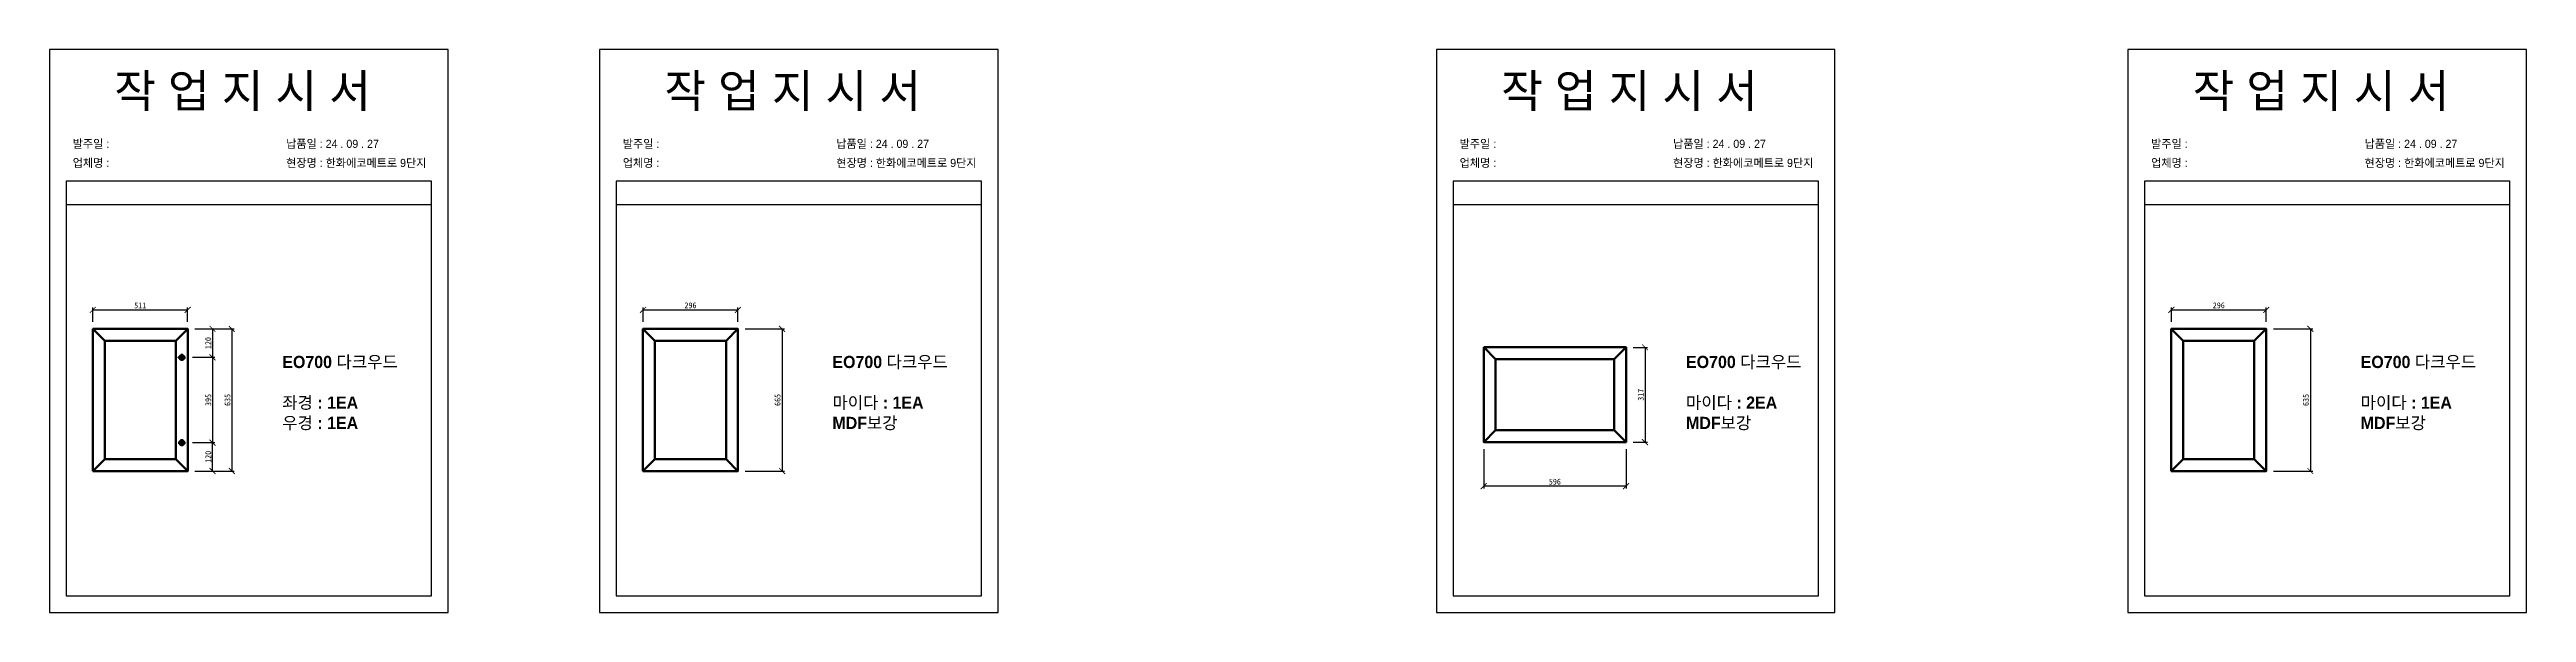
# Model space of a CAD drawing. Header units: millimetres. Extents: x -44117 to 256353, y -2095463 to 65325.
# Drawn here: x 25598 to 36040, y -22897 to -20521 of the extents above; entities that cross this region are included whole.
import ezdxf

# ---------------------------------------------------------------- set-up
doc = ezdxf.new("R2010")
doc.units = ezdxf.units.MM
doc.header["$LTSCALE"] = 10
doc.layers.add('Layer1', color=7, linetype='Continuous', lineweight=70)
doc.dimstyles.new('ISO-25', dxfattribs={"dimtxt": 2.5, "dimasz": 2.5, "dimexe": 1, "dimexo": 1, "dimtad": 1, "dimtxsty": 'Standard', "dimblk": 'ARCHTICK', "dimcen": 2.5, "dimadec": 0, "dimazin": 0, "dimtfac": 1, "dimtmove": 0, "dimatfit": 3, "dimfxl": 0, "dimarcsym": 0})

msp = doc.modelspace()

# ---------------------------------------------------------------- texts
at = {"attachment_point": 1}
for s, heights, insert, char_height in [('{\\fGulim|b0|i0|c129|p50;작 업 지 시 서}', [-155.84554], (25870.59274, -20625.2255), 140), ('{\\fGulim|b0|i0|c129|p50;작 업 지 시 서}', [-155.84554], (28189.81585, -20625.2255), 140), ('{\\fGulim|b0|i0|c129|p50;작 업 지 시 서}', [-155.84554], (31717.64015, -20625.2255), 140), ('{\\fGulim|b0|i0|c129|p50;작 업 지 시 서}', [-155.84554], (34632.86526, -20625.2255), 140), ('{\\fGulim|b0|i0|c129|p50;업체명 : }', [-38.2735], (25695.38338, -20982.6021), 34.3), ('{\\fGulim|b0|i0|c129|p50;발주일 :}', [-38.18216], (25695.38338, -20901.94593), 34.3), ('{\\fGulim|b0|i0|c129|p50;현장명 : 한화에코메트로 9단지}', [-38.31917], (26595.36136, -20982.6021), 34.3), ('{\\fGulim|b0|i0|c129|p50;납품일 : 24 . 09 . 27}', [-37.67976], (26595.36136, -20901.94593), 34.3), ('{\\fGulim|b0|i0|c129|p50;업체명 : }', [-38.2735], (28014.6065, -20982.6021), 34.3), ('{\\fGulim|b0|i0|c129|p50;발주일 :}', [-38.18216], (28014.6065, -20901.94593), 34.3), ('{\\fGulim|b0|i0|c129|p50;현장명 : 한화에코메트로 9단지}', [-38.31917], (28914.58448, -20982.6021), 34.3), ('{\\fGulim|b0|i0|c129|p50;납품일 : 24 . 09 . 27}', [-37.67976], (28914.58448, -20901.94593), 34.3), ('{\\fGulim|b0|i0|c129|p50;업체명 : }', [-38.2735], (31542.4308, -20982.6021), 34.3), ('{\\fGulim|b0|i0|c129|p50;발주일 :}', [-38.18216], (31542.4308, -20901.94593), 34.3), ('{\\fGulim|b0|i0|c129|p50;현장명 : 한화에코메트로 9단지}', [-38.31917], (32442.40878, -20982.6021), 34.3), ('{\\fGulim|b0|i0|c129|p50;납품일 : 24 . 09 . 27}', [-37.67976], (32442.40878, -20901.94593), 34.3), ('{\\fGulim|b0|i0|c129|p50;업체명 : }', [-38.2735], (34457.6559, -20982.6021), 34.3), ('{\\fGulim|b0|i0|c129|p50;발주일 :}', [-38.18216], (34457.6559, -20901.94593), 34.3), ('{\\fGulim|b0|i0|c129|p50;현장명 : 한화에코메트로 9단지}', [-38.31917], (35357.63389, -20982.6021), 34.3), ('{\\fGulim|b0|i0|c129|p50;납품일 : 24 . 09 . 27}', [-37.67976], (35357.63389, -20901.94593), 34.3), ('{\\fGulim|b1|i0|c129|p50;EO700 다크우드\\P\\P좌경 : 1EA\\P우경 : 1EA}', [-319.18056], (26579.04258, -21813.96626), 51.45), ('{\\fGulim|b1|i0|c129|p50;EO700 다크우드\\P\\P마이다 : 1EA\\PMDF보강}', [-319.18056], (28898.2657, -21813.96626), 51.45), ('{\\fGulim|b1|i0|c129|p50;EO700 다크우드\\P\\P마이다 : 2EA\\PMDF보강}', [-319.18056], (32497.00831, -21813.96626), 51.45), ('{\\fGulim|b1|i0|c129|p50;EO700 다크우드\\P\\P마이다 : 1EA\\PMDF보강}', [-319.18056], (35341.3151, -21813.96626), 51.45)]:
    msp.add_mtext_dynamic_manual_height_columns(s, width=3307.3198183, gutter_width=12.5, heights=heights, dxfattribs=dict(at, insert=insert, char_height=char_height))

# ---------------------------------------------------------------- blocks, each defined once
blk = doc.blocks.new('_ArchTick')
at = {"color": 0, "linetype": 'ByBlock', "const_width": 0.15}
blk.add_lwpolyline([(-0.5, -0.5), (0.5, 0.5)], dxfattribs=at)
blk = doc.blocks.new('*D650')
at = {"color": 0, "lineweight": -2}
for p, q in [((25780, -21670), (25780, -21610)), ((26180, -21670), (26180, -21610)), ((25780, -21620), (26180, -21620))]:
    blk.add_line(p, q, dxfattribs=at)
at = {"layer": 'Defpoints', "color": 0}
for p in [(25780, -21700), (26180, -21620), (26180, -21700)]:
    blk.add_point(p, dxfattribs=at)
at = {"color": 0, "lineweight": -2, "xscale": 25, "yscale": 25, "zscale": 25, "rotation": 180}
blk.add_blockref('_ArchTick', (25780, -21620), dxfattribs=at)
at = {"color": 0, "lineweight": -2, "xscale": 25, "yscale": 25, "zscale": 25}
blk.add_blockref('_ArchTick', (26180, -21620), dxfattribs=at)
at = {"color": 0, "insert": (25980, -21601), "char_height": 25, "attachment_point": 5}
blk.add_mtext('511', dxfattribs=at)
blk = doc.blocks.new('*D651')
at = {"color": 0, "lineweight": -2}
for p, q in [((26200, -22180), (26295, -22180)), ((26285, -22300), (26285, -22180)), ((26210, -22300), (26295, -22300))]:
    blk.add_line(p, q, dxfattribs=at)
at = {"layer": 'Defpoints', "color": 0}
for p in [(26170, -22180), (26285, -22180), (26180, -22300)]:
    blk.add_point(p, dxfattribs=at)
at = {"color": 0, "lineweight": -2, "xscale": 25, "yscale": 25, "zscale": 25}
for p, rotation in [((26285, -22180), 90), ((26285, -22300), 270)]:
    blk.add_blockref('_ArchTick', p, dxfattribs=dict(at, rotation=rotation))
at = {"color": 0, "insert": (26267, -22240), "char_height": 25, "attachment_point": 5, "rotation": 90}
blk.add_mtext('120', dxfattribs=at)
blk = doc.blocks.new('*D648')
at = {"color": 0, "lineweight": -2}
for p, q in [((26210, -21700), (26295, -21700)), ((26285, -21700), (26285, -21820)), ((26200, -21820), (26295, -21820))]:
    blk.add_line(p, q, dxfattribs=at)
at = {"layer": 'Defpoints', "color": 0}
for p in [(26180, -21700), (26170, -21820), (26285, -21820)]:
    blk.add_point(p, dxfattribs=at)
at = {"color": 0, "lineweight": -2, "xscale": 25, "yscale": 25, "zscale": 25}
for p, rotation in [((26285, -21700), 90), ((26285, -21820), 270)]:
    blk.add_blockref('_ArchTick', p, dxfattribs=dict(at, rotation=rotation))
at = {"color": 0, "insert": (26267, -21760), "char_height": 25, "attachment_point": 5, "rotation": 90}
blk.add_mtext('120', dxfattribs=at)
blk = doc.blocks.new('*D649')
at = {"color": 0, "lineweight": -2}
for p, q in [((26210, -21700), (26376, -21700)), ((26366, -21700), (26366, -22300)), ((26210, -22300), (26376, -22300))]:
    blk.add_line(p, q, dxfattribs=at)
at = {"layer": 'Defpoints', "color": 0}
for p in [(26180, -21700), (26180, -22300), (26366, -22300)]:
    blk.add_point(p, dxfattribs=at)
at = {"color": 0, "lineweight": -2, "xscale": 25, "yscale": 25, "zscale": 25}
for p, rotation in [((26366, -21700), 90), ((26366, -22300), 270)]:
    blk.add_blockref('_ArchTick', p, dxfattribs=dict(at, rotation=rotation))
at = {"color": 0, "insert": (26348, -22000), "char_height": 25, "attachment_point": 5, "rotation": 90}
blk.add_mtext('635', dxfattribs=at)
blk = doc.blocks.new('*D652')
at = {"color": 0, "lineweight": -2}
for p, q in [((26200, -21820), (26295, -21820)), ((26285, -21820), (26285, -22180)), ((26200, -22180), (26295, -22180))]:
    blk.add_line(p, q, dxfattribs=at)
at = {"layer": 'Defpoints', "color": 0}
for p in [(26170, -21820), (26170, -22180), (26285, -22180)]:
    blk.add_point(p, dxfattribs=at)
at = {"color": 0, "lineweight": -2, "xscale": 25, "yscale": 25, "zscale": 25}
for p, rotation in [((26285, -21820), 90), ((26285, -22180), 270)]:
    blk.add_blockref('_ArchTick', p, dxfattribs=dict(at, rotation=rotation))
at = {"color": 0, "insert": (26267, -22000), "char_height": 25, "attachment_point": 5, "rotation": 90}
blk.add_mtext('395', dxfattribs=at)
blk = doc.blocks.new('*D654')
at = {"color": 0, "lineweight": -2}
for p, q in [((28100, -21670), (28100, -21610)), ((28500, -21670), (28500, -21610)), ((28100, -21620), (28500, -21620))]:
    blk.add_line(p, q, dxfattribs=at)
at = {"layer": 'Defpoints', "color": 0}
for p in [(28100, -21700), (28500, -21620), (28500, -21700)]:
    blk.add_point(p, dxfattribs=at)
at = {"color": 0, "lineweight": -2, "xscale": 25, "yscale": 25, "zscale": 25, "rotation": 180}
blk.add_blockref('_ArchTick', (28100, -21620), dxfattribs=at)
at = {"color": 0, "lineweight": -2, "xscale": 25, "yscale": 25, "zscale": 25}
blk.add_blockref('_ArchTick', (28500, -21620), dxfattribs=at)
at = {"color": 0, "insert": (28300, -21601), "char_height": 25, "attachment_point": 5}
blk.add_mtext('296', dxfattribs=at)
blk = doc.blocks.new('*D653')
at = {"color": 0, "lineweight": -2}
for p, q in [((28530, -21700), (28696, -21700)), ((28686, -21700), (28686, -22300)), ((28530, -22300), (28696, -22300))]:
    blk.add_line(p, q, dxfattribs=at)
at = {"layer": 'Defpoints', "color": 0}
for p in [(28500, -21700), (28500, -22300), (28686, -22300)]:
    blk.add_point(p, dxfattribs=at)
at = {"color": 0, "lineweight": -2, "xscale": 25, "yscale": 25, "zscale": 25}
for p, rotation in [((28686, -21700), 90), ((28686, -22300), 270)]:
    blk.add_blockref('_ArchTick', p, dxfattribs=dict(at, rotation=rotation))
at = {"color": 0, "insert": (28667, -22000), "char_height": 25, "attachment_point": 5, "rotation": 90}
blk.add_mtext('665', dxfattribs=at)
blk = doc.blocks.new('*D656')
at = {"color": 0, "lineweight": -2}
for p, q in [((32274, -21778), (32334, -21778)), ((32324, -21778), (32324, -22178)), ((32274, -22178), (32334, -22178))]:
    blk.add_line(p, q, dxfattribs=at)
at = {"layer": 'Defpoints', "color": 0}
for p in [(32244, -21778), (32244, -22178), (32324, -22178)]:
    blk.add_point(p, dxfattribs=at)
at = {"color": 0, "lineweight": -2, "xscale": 25, "yscale": 25, "zscale": 25}
for p, rotation in [((32324, -21778), 90), ((32324, -22178), 270)]:
    blk.add_blockref('_ArchTick', p, dxfattribs=dict(at, rotation=rotation))
at = {"color": 0, "insert": (32306, -21978), "char_height": 25, "attachment_point": 5, "rotation": 90}
blk.add_mtext('317', dxfattribs=at)
blk = doc.blocks.new('*D655')
at = {"color": 0, "lineweight": -2}
for p, q in [((31644, -22208), (31644, -22374)), ((32244, -22208), (32244, -22374)), ((32244, -22364), (31644, -22364))]:
    blk.add_line(p, q, dxfattribs=at)
at = {"layer": 'Defpoints', "color": 0}
for p in [(31644, -22178), (32244, -22178), (31644, -22364)]:
    blk.add_point(p, dxfattribs=at)
at = {"color": 0, "lineweight": -2, "xscale": 25, "yscale": 25, "zscale": 25, "rotation": 180}
blk.add_blockref('_ArchTick', (31644, -22364), dxfattribs=at)
at = {"color": 0, "lineweight": -2, "xscale": 25, "yscale": 25, "zscale": 25}
blk.add_blockref('_ArchTick', (32244, -22364), dxfattribs=at)
at = {"color": 0, "insert": (31944, -22345), "char_height": 25, "attachment_point": 5}
blk.add_mtext('596', dxfattribs=at)
blk = doc.blocks.new('*D658')
at = {"color": 0, "lineweight": -2}
for p, q in [((34543, -21670), (34543, -21610)), ((34943, -21670), (34943, -21610)), ((34543, -21620), (34943, -21620))]:
    blk.add_line(p, q, dxfattribs=at)
at = {"layer": 'Defpoints', "color": 0}
for p in [(34543, -21700), (34943, -21620), (34943, -21700)]:
    blk.add_point(p, dxfattribs=at)
at = {"color": 0, "lineweight": -2, "xscale": 25, "yscale": 25, "zscale": 25, "rotation": 180}
blk.add_blockref('_ArchTick', (34543, -21620), dxfattribs=at)
at = {"color": 0, "lineweight": -2, "xscale": 25, "yscale": 25, "zscale": 25}
blk.add_blockref('_ArchTick', (34943, -21620), dxfattribs=at)
at = {"color": 0, "insert": (34743, -21601), "char_height": 25, "attachment_point": 5}
blk.add_mtext('296', dxfattribs=at)
blk = doc.blocks.new('*D657')
at = {"color": 0, "lineweight": -2}
for p, q in [((34973, -21700), (35139, -21700)), ((35129, -21700), (35129, -22300)), ((34973, -22300), (35139, -22300))]:
    blk.add_line(p, q, dxfattribs=at)
at = {"layer": 'Defpoints', "color": 0}
for p in [(34943, -21700), (34943, -22300), (35129, -22300)]:
    blk.add_point(p, dxfattribs=at)
at = {"color": 0, "lineweight": -2, "xscale": 25, "yscale": 25, "zscale": 25}
for p, rotation in [((35129, -21700), 90), ((35129, -22300), 270)]:
    blk.add_blockref('_ArchTick', p, dxfattribs=dict(at, rotation=rotation))
at = {"color": 0, "insert": (35110, -22000), "char_height": 25, "attachment_point": 5, "rotation": 90}
blk.add_mtext('635', dxfattribs=at)

# ---------------------------------------------------------------- dimensions: what is measured, and where the dimension line sits
for base, p1, p2, text, picture, middle in [((26180.48796, -21620.09072), (25780.48796, -21700.35052), (26180.48796, -21700.35052), '511', '*D650', (25980.48796, -21601.34072)), ((28499.71108, -21620.09072), (28099.71108, -21700.35052), (28499.71108, -21700.35052), '296', '*D654', (28299.71108, -21601.34072)), ((34942.76048, -21620.09072), (34542.76048, -21700.35052), (34942.76048, -21700.35052), '296', '*D658', (34742.76048, -21601.34072)), ((31644.207, -22363.75265), (32244.207, -22177.83266), (31644.207, -22177.83266), '596', '*D655', (31944.207, -22345.00265))]:
    dim = msp.add_linear_dim(base=base, p1=p1, p2=p2, text=text, dimstyle='ISO-25', override={"dimscale": 10, "dimexo": 3})
    dim.commit()
    dim.dimension.update_dxf_attribs({"geometry": picture, "text_midpoint": middle})
for base, p1, p2, angle, text, picture, middle in [((26285.33328, -21820.35052), (26180.48796, -21700.35052), (26170.48796, -21820.35052), 90, '120', '*D648', (26266.58328, -21760.35052)), ((26366.40795, -22300.35052), (26180.48796, -21700.35052), (26180.48796, -22300.35052), 90, '635', '*D649', (26347.65795, -22000.35052)), ((28685.63107, -22300.35052), (28499.71108, -21700.35052), (28499.71108, -22300.35052), 90, '665', '*D653', (28666.88107, -22000.35052)), ((35128.68047, -22300.35052), (34942.76048, -21700.35052), (34942.76048, -22300.35052), 90, '635', '*D657', (35109.93047, -22000.35052)), ((26285.33328, -22180.35052), (26170.48796, -21820.35052), (26170.48796, -22180.35052), 90, '395', '*D652', (26266.58328, -22000.35052)), ((32324.4668, -22177.83266), (32244.207, -21777.83266), (32244.207, -22177.83266), 270, '317', '*D656', (32305.7168, -21977.83266)), ((26285.33328, -22180.35052), (26180.48796, -22300.35052), (26170.48796, -22180.35052), 90, '120', '*D651', (26266.58328, -22240.35052))]:
    dim = msp.add_linear_dim(base=base, p1=p1, p2=p2, angle=angle, text=text, dimstyle='ISO-25', override={"dimscale": 10, "dimexo": 3})
    dim.commit()
    dim.dimension.update_dxf_attribs({"geometry": picture, "text_midpoint": middle})

# ---------------------------------------------------------------- linework, layer by layer
for p, q in [((27207.78613, -21076.23272), (25667.78613, -21076.23272)), ((29527.00925, -21076.23272), (27987.00925, -21076.23272)), ((33054.83355, -21076.23272), (31514.83355, -21076.23272)), ((35970.05865, -21076.23272), (34430.05865, -21076.23272)), ((27207.78613, -21176.23272), (25667.78613, -21176.23272)), ((29527.00925, -21176.23272), (27987.00925, -21176.23272)), ((33054.83355, -21176.23272), (31514.83355, -21176.23272)), ((35970.05865, -21176.23272), (34430.05865, -21176.23272))]:
    msp.add_line(p, q)
for points in [[(25597.78613, -22897.06299), (27277.78613, -22897.06299), (27277.78613, -20521.06299), (25597.78613, -20521.06299)], [(27917.00925, -22897.06299), (29597.00925, -22897.06299), (29597.00925, -20521.06299), (27917.00925, -20521.06299)], [(31444.83355, -22897.06299), (33124.83355, -22897.06299), (33124.83355, -20521.06299), (31444.83355, -20521.06299)], [(34360.05865, -22897.06299), (36040.05865, -22897.06299), (36040.05865, -20521.06299), (34360.05865, -20521.06299)]]:
    msp.add_lwpolyline(points, close=True)
for points in [[(25667.78613, -21076.23272), (25667.78613, -22827.06299), (27207.78613, -22827.06299), (27207.78613, -21076.23272)], [(27987.00925, -21076.23272), (27987.00925, -22827.06299), (29527.00925, -22827.06299), (29527.00925, -21076.23272)], [(31514.83355, -21076.23272), (31514.83355, -22827.06299), (33054.83355, -22827.06299), (33054.83355, -21076.23272)], [(34430.05865, -21076.23272), (34430.05865, -22827.06299), (35970.05865, -22827.06299), (35970.05865, -21076.23272)]]:
    msp.add_lwpolyline(points)
at = {"layer": 'Layer1'}
for p, q in [((25830.48796, -21750.35052), (25780.48796, -21700.35052)), ((26130.48796, -21750.35052), (26180.48796, -21700.35052)), ((28149.71108, -21750.35052), (28099.71108, -21700.35052)), ((28449.71108, -21750.35052), (28499.71108, -21700.35052)), ((34592.76048, -21750.35052), (34542.76048, -21700.35052)), ((34892.76048, -21750.35052), (34942.76048, -21700.35052)), ((26155.48796, -21805.35052), (26155.48796, -21835.35052)), ((31694.207, -21827.83266), (31644.207, -21777.83266)), ((32194.207, -21827.83266), (32244.207, -21777.83266)), ((31644.207, -22177.83266), (31694.207, -22127.83266)), ((32194.207, -22127.83266), (32244.207, -22177.83266)), ((26170.48796, -22180.35052), (26140.48796, -22180.35052)), ((26155.48796, -22165.35052), (26155.48796, -22195.35052)), ((25830.48796, -22250.35052), (25780.48796, -22300.35052)), ((26180.48796, -22300.35052), (26130.48796, -22250.35052)), ((28149.71108, -22250.35052), (28099.71108, -22300.35052)), ((28499.71108, -22300.35052), (28449.71108, -22250.35052)), ((34592.76048, -22250.35052), (34542.76048, -22300.35052)), ((34942.76048, -22300.35052), (34892.76048, -22250.35052))]:
    msp.add_line(p, q, dxfattribs=at)
for points in [[(25780.48796, -22300.35052), (26180.48796, -22300.35052), (26180.48796, -21700.35052), (25780.48796, -21700.35052)], [(28099.71108, -22300.35052), (28499.71108, -22300.35052), (28499.71108, -21700.35052), (28099.71108, -21700.35052)], [(34542.76048, -22300.35052), (34942.76048, -22300.35052), (34942.76048, -21700.35052), (34542.76048, -21700.35052)], [(25830.48796, -22250.35052), (26130.48796, -22250.35052), (26130.48796, -21750.35052), (25830.48796, -21750.35052)], [(26170.48796, -21820.35052), (26140.48796, -21820.35052)], [(28149.71108, -22250.35052), (28449.71108, -22250.35052), (28449.71108, -21750.35052), (28149.71108, -21750.35052)], [(31644.207, -21777.83266), (31644.207, -22177.83266), (32244.207, -22177.83266), (32244.207, -21777.83266)], [(34592.76048, -22250.35052), (34892.76048, -22250.35052), (34892.76048, -21750.35052), (34592.76048, -21750.35052)], [(31694.207, -21827.83266), (31694.207, -22127.83266), (32194.207, -22127.83266), (32194.207, -21827.83266)]]:
    msp.add_lwpolyline(points, close=True, dxfattribs=at)
for centre in [(26155.48796, -21820.35052), (26155.48796, -22180.35052)]:
    msp.add_circle(centre, 10, dxfattribs=at)

msp.set_redraw_order([(e.dxf.handle, doc.entitydb.next_handle()) for e in msp.query("TEXT MTEXT ATTDEF DIMENSION ARC_DIMENSION")])  # texts and dimensions are drawn at this point

doc.saveas('drawing.dxf')
